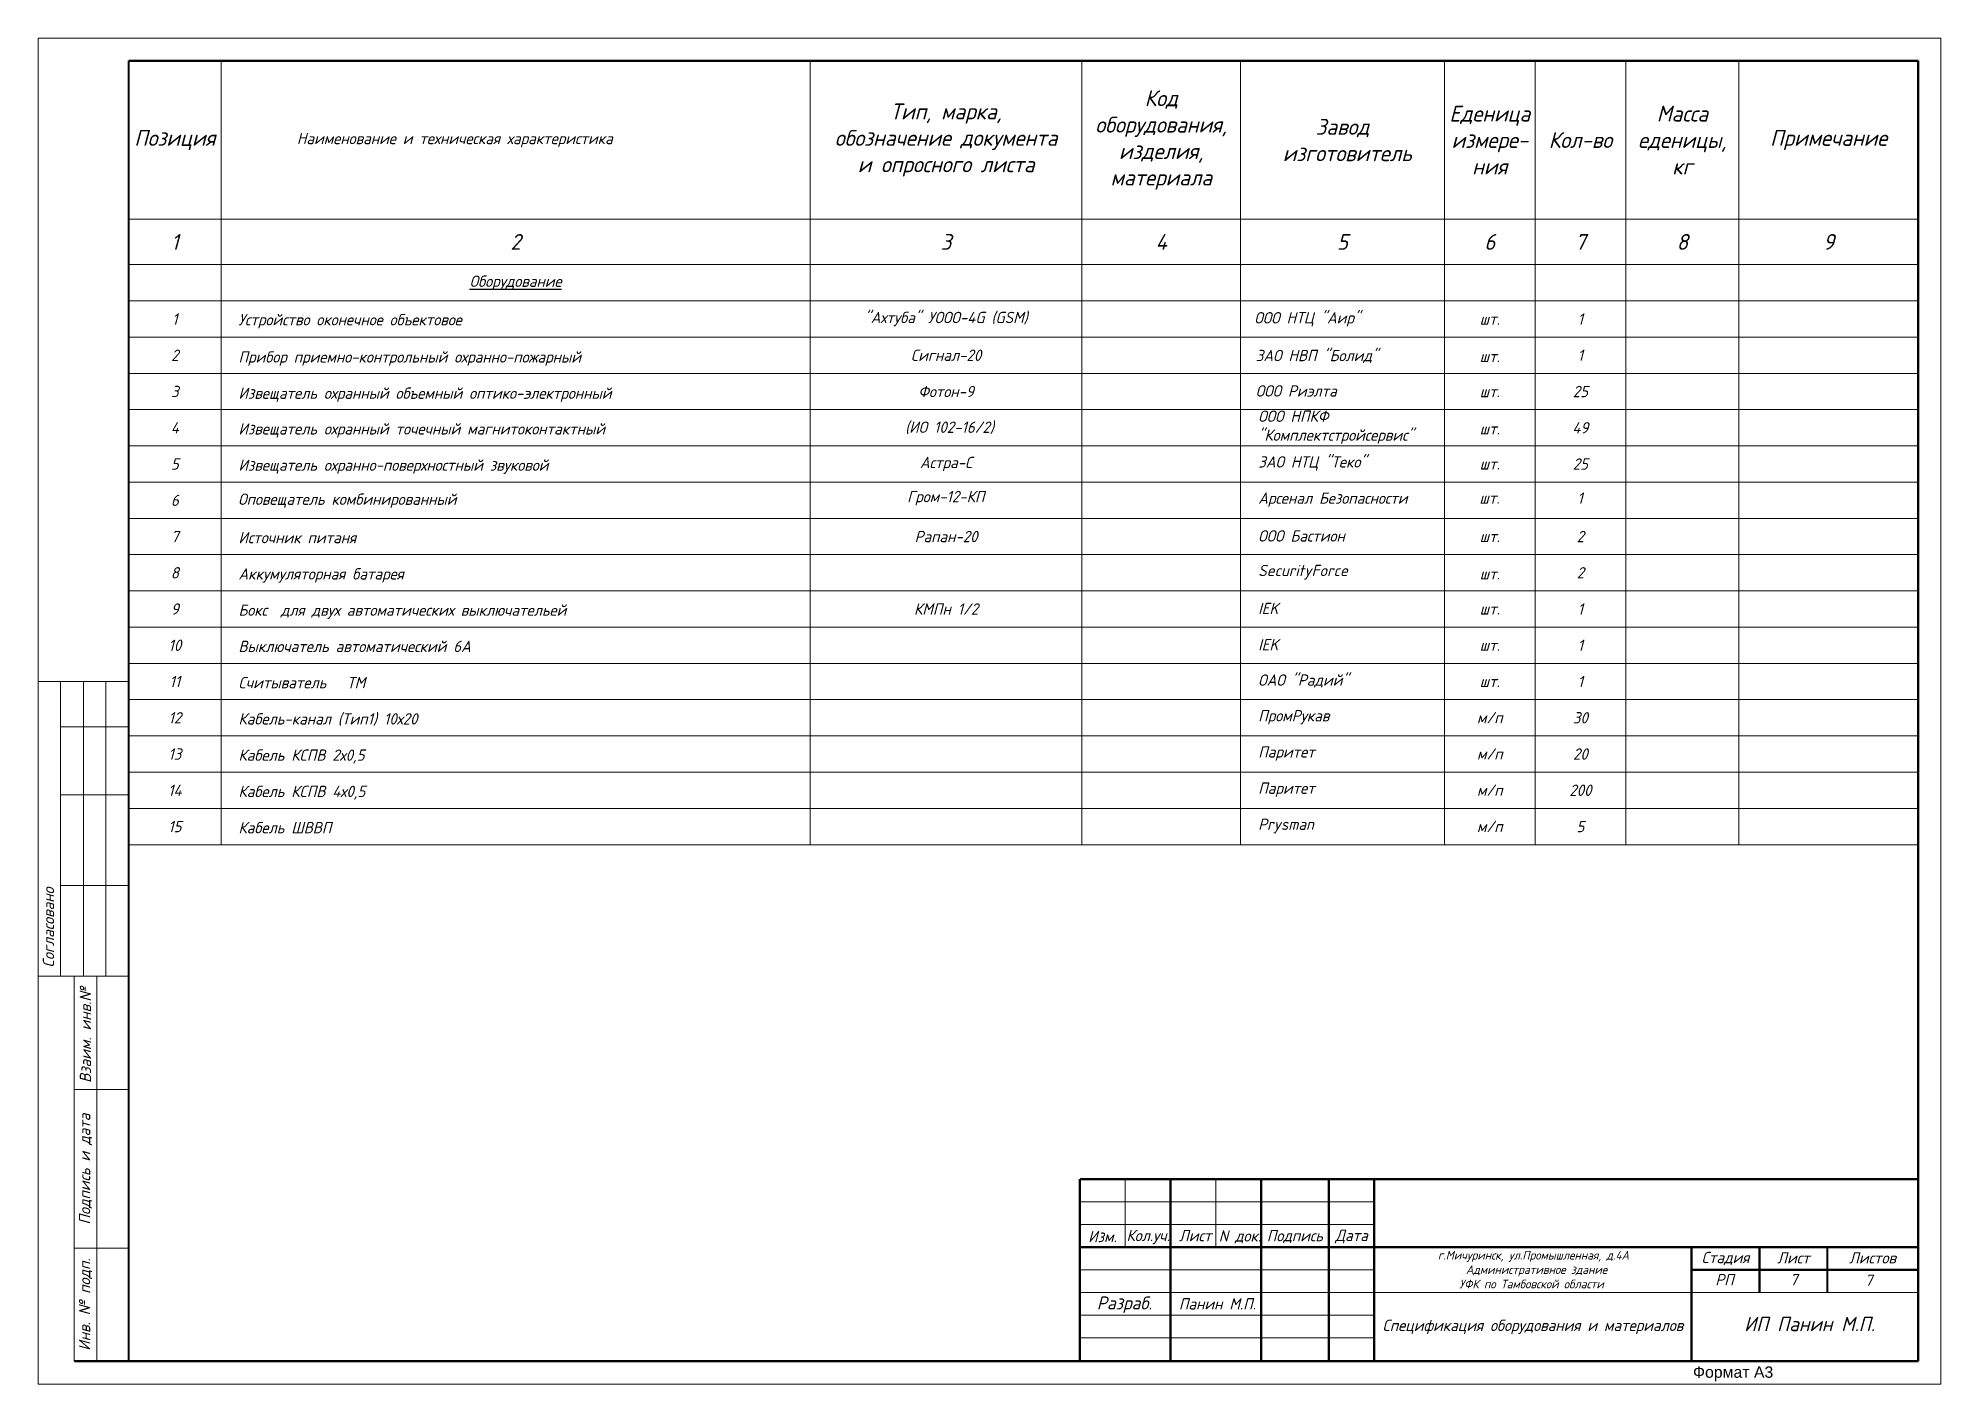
# Model space of a CAD drawing. Header units: inches. Extents: x -24 to 3888, y 393 to 1828.
# Drawn here: x 2190.5 to 2322.8, y 946.8 to 1040.4 of the extents above; entities that cross this region are included whole.
import ezdxf

# ---------------------------------------------------------------- set-up
doc = ezdxf.new("R2010")
doc.units = ezdxf.units.IN
doc.header["$MEASUREMENT"] = 0
doc.linetypes.add('НЕВИДИМАЯ', pattern=[9.525, 6.35, -3.175])
doc.layers.add('DESC', color=7, linetype='Continuous')
doc.styles.get("Standard").update_dxf_attribs({"font": 'GOST_Common Italic_0.ttf'})

msp = doc.modelspace()

# ---------------------------------------------------------------- texts
at = {"layer": 'DESC', "color": 7}
for s, height, p in [('Устройство оконечное объектовое ', 0.7875, (2204.4, 1020.41)), ('Прибор приемно-контрольный охранно-пожарный ', 0.7875, (2204.4, 1017.82)), ('Извещатель охранный объемный оптико-электронный ', 0.7875, (2204.4, 1015.3)), ('Извещатель охранный точечный магнитоконтактный', 0.7875, (2204.4, 1012.82)), ('Извещатель охранно-поверхностный звуковой ', 0.7875, (2204.4, 1010.3)), ('Оповещатель комбинированный ', 0.7875, (2204.38, 1007.93)), ('Источник питаня ', 0.7875, (2204.4, 1005.26)), ('Аккумуляторная батарея ', 0.7875, (2204.4, 1002.74)), ('Бокс  для двух автоматических выключательей', 0.7875, (2204.4, 1000.22)), ('Выключатель автоматический 6А', 0.7875, (2204.4, 997.7)), ('Считыватель   ТМ', 0.7875, (2204.4, 995.18)), ('Кабель-канал (Тип1) 10х20', 0.7875, (2204.4, 992.66)), ('Кабель КСПВ 2х0,5', 0.7875, (2204.4, 990.14)), ('Кабель КСПВ 4х0,5', 0.7875, (2204.4, 987.62)), ('Кабель ШВВП', 0.7875, (2204.4, 985.1)), ('Кол.уч.', 0.787, (2266.14, 956.75)), ('Лист', 0.787, (2269.79, 956.74)), ('N док.', 0.787, (2272.56, 956.72)), ('РП', 0.787, (2307.08, 953.68)), ('7', 0.787, (2312.27, 953.68)), ('7', 0.787, (2317.48, 953.64))]:
    msp.add_text(s, height=height, dxfattribs=at).set_placement(p)
at = {"layer": 'DESC'}
for s, insert, char_height, width, attachment_point in [('Код оборудования, изделия, материала', (2268.56, 1033.29), 1.1025, 11.025, 5), ('Тип, марка, \\Pобозначение документа \\Pи опросного листа', (2253.6, 1033.29), 1.1025, 18.9, 5), ('Завод\\P изготовитель', (2281.16, 1033.29), 1.1025, 14.175, 5), ('Еденица измере-\\Pния', (2291.4, 1033.29), 1.1025, 6.3, 5), ('Масса еденицы, \\Pкг', (2304.79, 1033.29), 1.1025, 7.875, 5), ('Позиция', (2199.98, 1033.29), 1.103, 6.4299, 5), ('           Наименование и техническая характеристика', (2203.2, 1033.29), 0.7875, 40.95, 4), ('Кол-во', (2297.7, 1033.29), 1.103, 6.3, 5), ('Примечание', (2314.96, 1033.29), 1.103, 12.4701, 5), ('1', (2199.98, 1026.21), 1.1, 6.4299, 5), ('2', (2223.67, 1026.21), 1.1, 40.95, 5), ('3', (2253.6, 1026.21), 1.1, 18.9, 5), ('4', (2268.56, 1026.21), 1.1, 11.025, 5), ('5', (2281.16, 1026.21), 1.1, 14.175, 5), ('6', (2291.4, 1026.21), 1.1, 6.3, 5), ('7', (2297.7, 1026.21), 1.1, 6.3, 5), ('8', (2304.79, 1026.21), 1.1, 7.875, 5), ('9', (2314.96, 1026.21), 1.1, 12.4701, 5), ('{\\LОборудование}', (2223.67, 1023.37), 0.7875, 40.95, 5), ('"Ахтуба" УООО-4G (GSM)', (2253.6, 1020.85), 0.7875, 18.9, 5), ('1', (2199.98, 1020.85), 0.787, 6.4299, 5), ('шт.', (2291.4, 1020.85), 0.787, 6.3, 5), ('1', (2297.7, 1020.85), 0.787, 6.3, 5), ('2', (2199.98, 1018.33), 0.787, 6.4299, 5), ('Сигнал-20', (2253.6, 1018.33), 0.787, 18.9, 5), ('ЗАО НВП "Болид"', (2275.13, 1018.25), 0.7875, 14.175, 4), ('1', (2297.7, 1018.33), 0.787, 6.3, 5), ('шт.', (2291.4, 1018.25), 0.787, 6.3, 5), ('3', (2199.98, 1015.81), 0.787, 6.4299, 5), ('Фотон-9', (2253.6, 1015.81), 0.787, 18.9, 5), ('ООО Риэлта', (2275.13, 1015.85), 0.787, 14.175, 4), ('25', (2297.7, 1015.81), 0.787, 6.3, 5), ('шт.', (2291.4, 1015.81), 0.787, 6.3, 5), ('4', (2199.98, 1013.29), 0.787, 6.4299, 5), (' (ИО 102-16/2)', (2253.6, 1013.29), 0.7875, 18.9, 5), ('ООО НПКФ "Комплектстройсервис"', (2275.3, 1013.33), 0.7875, 14.175, 4), ('49', (2297.7, 1013.29), 0.787, 6.3, 5), ('шт.', (2291.4, 1013.22), 0.787, 6.3, 5), ('5', (2199.98, 1010.77), 0.787, 6.4299, 5), ('Астра-С', (2253.6, 1010.77), 0.787, 18.9, 5), ('ЗАО НТЦ "Теко"', (2275.3, 1010.81), 0.7875, 14.175, 4), ('шт.', (2291.4, 1010.78), 0.787, 6.3, 5), ('25', (2297.7, 1010.77), 0.787, 6.3, 5), ('6', (2199.98, 1008.25), 0.787, 6.4299, 5), ('Гром-12-КП', (2253.58, 1008.4), 0.787, 18.9, 5), ('Арсенал Безопасности', (2275.3, 1008.29), 0.7875, 14.175, 4), ('шт.', (2291.38, 1008.41), 0.787, 6.3, 5), ('1', (2297.68, 1008.4), 0.787, 6.3, 5), ('7', (2199.98, 1005.73), 0.787, 6.4299, 5), ('Рапан-20', (2253.6, 1005.73), 0.787, 18.9, 5), ('ООО Бастион', (2275.3, 1005.77), 0.7875, 14.175, 4), ('шт.', (2291.4, 1005.74), 0.787, 6.3, 5), ('2', (2297.7, 1005.73), 0.787, 6.3, 5), ('8', (2199.98, 1003.21), 0.787, 6.4299, 5), ('SecurityForce', (2275.3, 1003.25), 0.7875, 14.175, 4), ('шт.', (2291.4, 1003.14), 0.787, 6.3, 5), ('2', (2297.7, 1003.21), 0.787, 6.3, 5), ('9', (2199.98, 1000.69), 0.787, 6.4299, 5), ('КМПн 1/2', (2253.6, 1000.69), 0.787, 18.9, 5), ('IEK', (2275.3, 1000.73), 0.787, 14.175, 4), ('шт.', (2291.4, 1000.7), 0.787, 6.3, 5), ('1', (2297.7, 1000.69), 0.787, 6.3, 5), ('10', (2199.98, 998.17), 0.787, 6.4299, 5), ('IEK', (2275.3, 998.21), 0.787, 14.175, 4), ('шт.', (2291.4, 998.18), 0.787, 6.3, 5), ('1', (2297.7, 998.17), 0.787, 6.3, 5), ('ОАО "Радий"', (2275.3, 995.69), 0.7875, 14.175, 4), ('11', (2199.98, 995.65), 0.787, 6.4299, 5), ('шт.', (2291.4, 995.66), 0.787, 6.3, 5), ('1', (2297.7, 995.65), 0.787, 6.3, 5), ('ПромРукав', (2275.3, 993.17), 0.787, 14.175, 4), ('12', (2199.98, 993.13), 0.787, 6.4299, 5), ('м/п', (2291.4, 993.14), 0.787, 6.3, 5), ('30', (2297.7, 993.13), 0.787, 6.3, 5), ('13', (2199.98, 990.61), 0.787, 6.4299, 5), ('Паритет', (2275.3, 990.65), 0.787, 14.175, 4), ('м/п', (2291.4, 990.62), 0.787, 6.3, 5), ('20', (2297.7, 990.61), 0.787, 6.3, 5), ('14', (2199.98, 988.09), 0.787, 6.4299, 5), ('Паритет', (2275.3, 988.13), 0.787, 14.175, 4), ('м/п', (2291.4, 988.1), 0.787, 6.3, 5), ('15', (2199.98, 985.57), 0.787, 6.4299, 5), ('Prysman', (2275.3, 985.61), 0.787, 14.175, 4), ('м/п', (2291.4, 985.58), 0.787, 6.3, 5), ('5', (2297.7, 985.57), 0.787, 6.3, 5), ('Изм.', (2264.47, 957.07), 0.787, 3.15, 5), ('Подпись', (2277.85, 957.07), 0.787, 4.725, 5), ('Дата', (2281.79, 957.07), 0.787, 3.15, 5), ('Спецификация оборудования и материалов', (2294.4, 950.79), 0.7875, 22.05, 5)]:
    msp.add_mtext(s, dxfattribs=dict(at, insert=insert, char_height=char_height, width=width, attachment_point=attachment_point))
at = {"layer": 'DESC', "lineweight": 15}
for s, insert, char_height, width, attachment_point in [('ООО НТЦ "Аир"', (2275.03, 1020.83), 0.7875, 14.175, 4), ('Панин М.П.', (2272.46, 952.39), 0.787, 6.3, 5)]:
    msp.add_mtext(s, dxfattribs=dict(at, insert=insert, char_height=char_height, width=width, attachment_point=attachment_point))
at = {"layer": 'DESC', "insert": (2297.7, 988.09), "char_height": 0.787, "attachment_point": 5}
msp.add_mtext('200', dxfattribs=at)
at = {"layer": 'DESC', "char_height": 0.7875, "attachment_point": 1, "rotation": 90}
for s, insert, width in [('Cогласовано', (2190.8, 975.75), 9.4622), ('Взаим. инв.№', (2193.37, 967.75), 14.4387), ('Подпись и дата', (2193.31, 957.9), 11.3549), ('Инв. № подп.', (2193.31, 949.13), 13.2391)]:
    msp.add_mtext(s, dxfattribs=dict(at, insert=insert, width=width))
at = {"layer": 'DESC', "color": 0, "lineweight": 15, "insert": (2265.01, 956.07), "char_height": 0.6, "attachment_point": 1}
msp.add_mtext_dynamic_manual_height_columns('\\pi22.78276;г.Мичуринск, ул.Промышленная, д.4А\\P\\pi24.36617; Административное здание \\P\\pi24.27003;УФК по Тамбовской области', width=59.1919, gutter_width=1, heights=[0], dxfattribs=at)
at = {"layer": 'DESC', "color": 0, "char_height": 0.787, "attachment_point": 5}
for s, insert, width in [('Стадия', (2307.79, 955.55), 4.725), ('Лист', (2312.51, 955.59), 5.67), ('Листов', (2318.01, 955.59), 5.3325)]:
    msp.add_mtext(s, dxfattribs=dict(at, insert=insert, width=width))
at = {"layer": 'DESC', "color": 0, "lineweight": 15, "insert": (2266, 952.33), "char_height": 0.9, "width": 7.0924, "attachment_point": 5}
msp.add_mtext('Разраб.', dxfattribs=at)
at = {"layer": 'DESC', "lineweight": 15, "insert": (2304.28, 951.49), "char_height": 1, "attachment_point": 1}
msp.add_mtext_dynamic_manual_height_columns('\\pi4.80835;ИП Панин М.П.', width=17.9743, gutter_width=1, heights=[1.74], dxfattribs=at)
at = {"layer": 'DESC', "linetype": 'НЕВИДИМАЯ', "insert": (2305.53, 948.04), "char_height": 0.7875, "width": 9.1777, "attachment_point": 1}
msp.add_mtext('{\\fArial|b0|i0|c204|p34;Формат А3}', dxfattribs=at)

# ---------------------------------------------------------------- linework, layer by layer
at = {"layer": 'DESC', "color": 7, "lineweight": 15}
for p, q in [((2190.47, 946.82), (2190.47, 1040.38)), ((2190.47, 1040.38), (2322.77, 1040.38)), ((2322.77, 1040.38), (2322.77, 946.82)), ((2203.2, 1038.8), (2203.2, 984.31)), ((2244.15, 1038.8), (2244.15, 984.31)), ((2263.05, 1038.8), (2263.05, 984.31)), ((2274.07, 1038.8), (2274.07, 984.31)), ((2288.25, 1038.8), (2288.25, 984.31)), ((2294.55, 1038.8), (2294.55, 984.31)), ((2300.85, 1038.8), (2300.85, 984.31)), ((2308.72, 1038.8), (2308.72, 984.31)), ((2196.77, 1027.78), (2321.19, 1027.78)), ((2196.77, 1024.63), (2321.19, 1024.63)), ((2196.77, 1022.11), (2321.19, 1022.11)), ((2196.77, 1019.59), (2321.19, 1019.59)), ((2196.77, 1017.07), (2321.19, 1017.07)), ((2196.77, 1014.55), (2321.19, 1014.55)), ((2196.77, 1012.03), (2321.19, 1012.03)), ((2196.77, 1009.51), (2321.19, 1009.51)), ((2196.77, 1006.99), (2321.19, 1006.99)), ((2196.77, 1004.47), (2321.19, 1004.47)), ((2196.77, 1001.95), (2321.19, 1001.95)), ((2196.77, 999.43), (2321.19, 999.43)), ((2196.77, 996.91), (2321.19, 996.91)), ((2196.77, 994.39), (2321.19, 994.39)), ((2196.77, 991.87), (2321.19, 991.87)), ((2196.77, 989.35), (2321.19, 989.35)), ((2196.77, 986.83), (2321.19, 986.83)), ((2196.77, 984.31), (2321.19, 984.31)), ((2266.05, 961.06), (2266.05, 956.34)), ((2272.35, 961.06), (2272.35, 956.34)), ((2262.9, 959.49), (2283.37, 959.49)), ((2262.9, 957.91), (2283.37, 957.91)), ((2262.9, 954.76), (2283.37, 954.76)), ((2262.9, 953.19), (2283.37, 953.19)), ((2283.37, 953.19), (2321.17, 953.19)), ((2262.9, 951.61), (2283.37, 951.61)), ((2262.9, 950.04), (2283.37, 950.04)), ((2322.77, 946.82), (2190.47, 946.82))]:
    msp.add_line(p, q, dxfattribs=at)
at = {"layer": 'DESC', "lineweight": 15}
for p, q in [((2196.77, 995.65), (2190.47, 995.65)), ((2192.04, 995.65), (2192.04, 975.17)), ((2193.62, 995.65), (2193.62, 975.17)), ((2195.19, 995.65), (2195.19, 975.17)), ((2196.77, 992.5), (2192.04, 992.5)), ((2196.77, 987.77), (2192.04, 987.77)), ((2196.77, 981.47), (2192.04, 981.47)), ((2196.77, 975.17), (2190.47, 975.17)), ((2192.99, 975.17), (2192.99, 948.4)), ((2192.99, 975.17), (2196.77, 975.17)), ((2194.56, 975.17), (2194.56, 948.4)), ((2192.99, 967.3), (2196.77, 967.3)), ((2192.99, 956.27), (2196.77, 956.27))]:
    msp.add_line(p, q, dxfattribs=at)
at = {"layer": 'DESC', "color": 7, "lineweight": 15, "const_width": 0.158}
for points in [[(2196.77, 1038.8), (2196.77, 948.4), (2321.19, 948.4)], [(2321.19, 1038.8), (2196.77, 1038.8)], [(2321.19, 948.4), (2321.19, 1038.8)], [(2262.9, 961.06), (2262.9, 948.46)], [(2262.9, 961.06), (2321.17, 961.06)], [(2269.2, 961.06), (2269.2, 948.4)], [(2275.5, 961.06), (2275.5, 948.46)], [(2280.22, 961.06), (2280.22, 948.46)], [(2283.37, 961.06), (2283.37, 948.46)], [(2262.9, 956.34), (2321.17, 956.34)], [(2305.42, 948.4), (2305.42, 956.34)], [(2310.15, 953.19), (2310.15, 956.34)], [(2314.87, 953.19), (2314.87, 956.34)], [(2305.42, 954.76), (2321.17, 954.76)]]:
    msp.add_lwpolyline(points, dxfattribs=at)
at = {"layer": 'DESC', "lineweight": 15, "const_width": 0.158}
msp.add_lwpolyline([(2192.99, 948.4), (2196.77, 948.4)], dxfattribs=at)

msp.set_redraw_order([(e.dxf.handle, doc.entitydb.next_handle()) for e in msp.query("TEXT MTEXT ATTDEF DIMENSION ARC_DIMENSION")])  # texts and dimensions are drawn at this point

doc.saveas('drawing.dxf')
